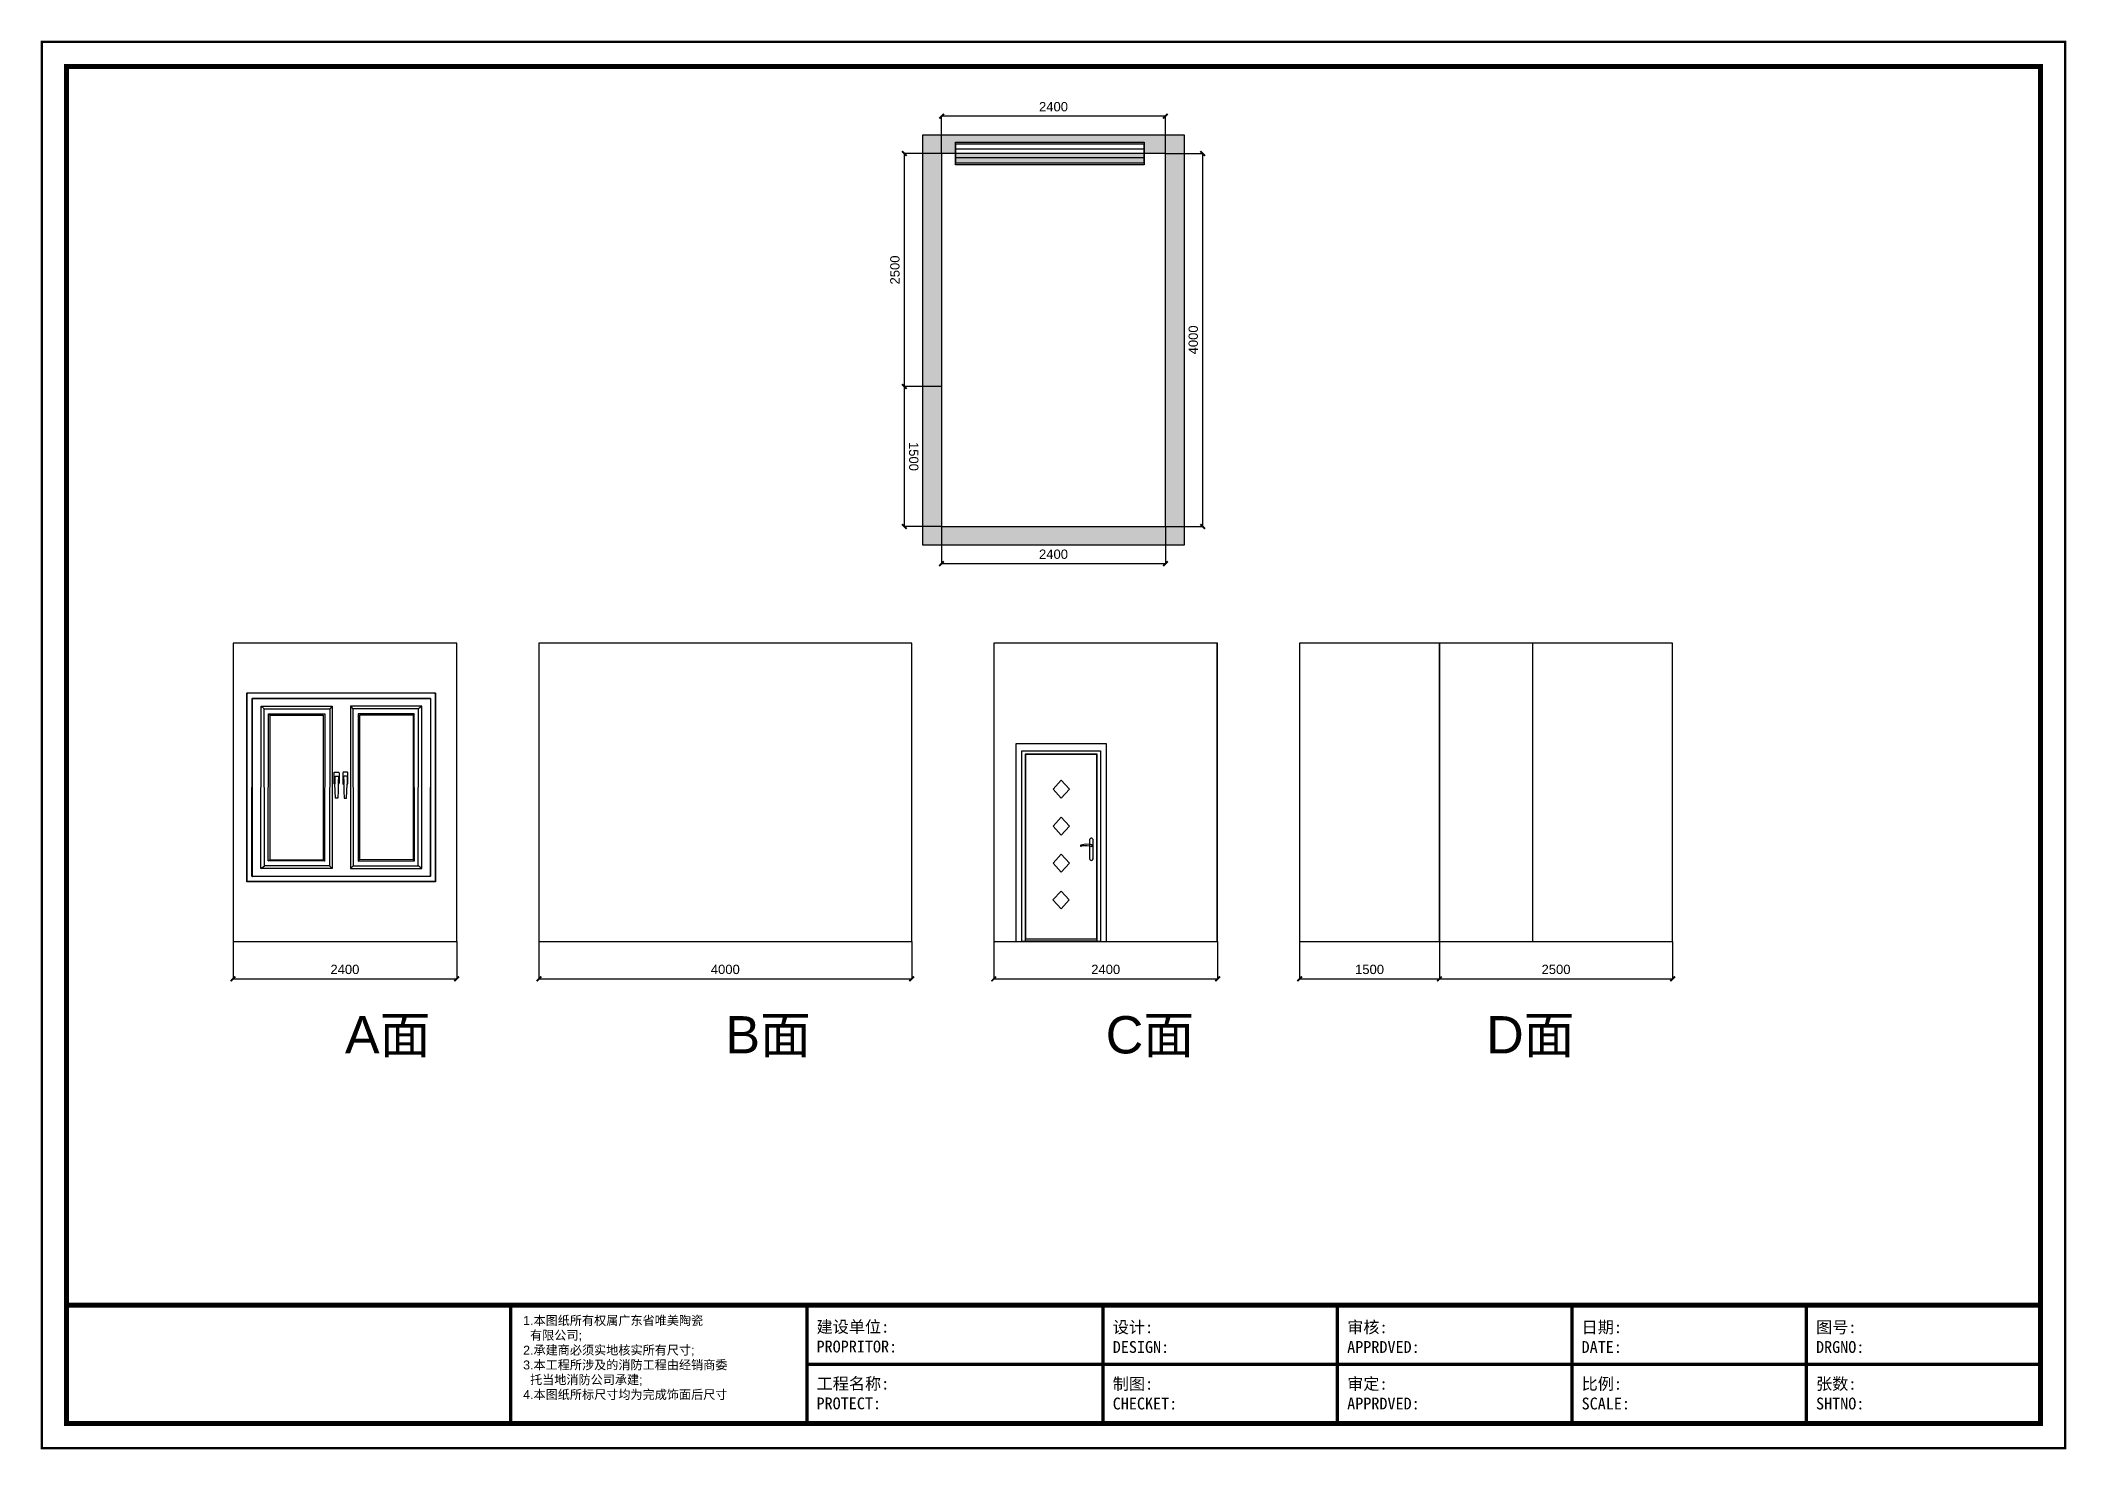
# Model space of a CAD drawing. Header units: inches. Extents: x -9450 to 207408, y -100115 to 6682.
# Drawn here: x 12592 to 27408, y -40115 to -29811 of the extents above; entities that cross this region are included whole.
import ezdxf

# ---------------------------------------------------------------- set-up
doc = ezdxf.new("R2010")
doc.units = ezdxf.units.IN
doc.header["$MEASUREMENT"] = 0
for name, color, linetype in [('A.     05 建筑窗', 5, 'Continuous'), ('hole', 5, 'Continuous'), ('tag', 1, 'Continuous'), ('字体及标识', 7, 'Continuous')]:
    doc.layers.add(name, color=color, linetype=linetype)
doc.layers.add('图纸外框', color=7, linetype='Continuous', lineweight=80)
doc.styles.get("Standard").update_dxf_attribs({"font": 'arial.ttf'})
doc.dimstyles.new('DimStyle', dxfattribs={"dimtxt": 100, "dimasz": 50, "dimexe": 0.18, "dimexo": 0.0625, "dimgap": 50, "dimtad": 1, "dimdec": 0, "dimzin": 0, "dimdsep": 46, "dimtxsty": 'Standard', "dimblk": 'ARCHTICK', "dimcen": 0.09, "dimadec": 0, "dimazin": 0, "dimtfac": 1, "dimtdec": 4, "dimtofl": 0, "dimtmove": 0, "dimatfit": 3, "dimfxl": 1, "dimtolj": 1, "dimtzin": 0, "dimarcsym": 0})

# ---------------------------------------------------------------- blocks, each defined once
blk = doc.blocks.new('图框658')
at = {"color": 0}
for p, q in [((-3849, -8782), (-3849, -9622)), ((-1749, -8782), (-1749, -9622)), ((350, -8782), (350, -9622)), ((2012, -8782), (2012, -9622)), ((3674, -8782), (3674, -9622)), ((5336, -8782), (5336, -9622)), ((-1749, -9202), (6998, -9202))]:
    blk.add_line(p, q, dxfattribs=at)
for points in [[(-7173, 175, 17.5, 17.5, 0), (-7173, -9797, 17.5, 17.5, 0), (7173, -9797, 17.5, 17.5, 0), (7173, 175, 17.5, 17.5, 0)], [(-6998, 0, 35, 35, 0), (-6998, -9622, 35, 35, 0), (6998, -9622, 35, 35, 0), (6998, 0, 35, 35, 0)]]:
    blk.add_lwpolyline(points, format="xyseb", close=True, dxfattribs=at)
blk.add_lwpolyline([(-6998, -8782, 35, 35, 0), (6998, -8782, 35, 35, 0)], format="xyseb", dxfattribs=at)
at = {"color": 0, "char_height": 84, "width": 3278.69, "attachment_point": 1}
for s, insert in [('\\fsimsun|b0|i0|c134|p2;\\H1x;建设单位:\\PPROPRITOR:', (-1680, -8894)), ('\\fsimsun|b0|i0|c134|p2;设计:  \\PDESIGN:', (420, -8897)), ('{\\fSimSun|b0|i0|c134|p2;审核:\\PAPPRDVED:}', (2082, -8897)), ('\\fsimsun|b0|i0|c134|p2;日期: \\PDATE:', (3744, -8897)), ('\\fsimsun|b0|i0|c134|p2;图号:  \\PDRGNO:', (5406, -8897)), ('\\fsimsun|b0|i0|c134|p2;工程名称:\\PPROTECT:', (-1680, -9297)), ('\\fsimsun|b0|i0|c134|p2;制图:  \\PCHECKET:', (420, -9298)), ('{\\fSimSun|b0|i0|c134|p2;审定:\\PAPPRDVED:}', (2082, -9298)), ('{\\fSimSun|b0|i0|c134|p2;比例:\\PSCALE:}', (3744, -9298)), ('{\\fSimSun|b0|i0|c134|p2;张数:\\PSHTNO:}', (5406, -9298))]:
    blk.add_mtext(s, dxfattribs=dict(at, insert=insert))
at = {"layer": '字体及标识', "color": 255, "insert": (-3760, -8860), "char_height": 63, "width": 2000, "attachment_point": 1}
blk.add_mtext('1.本图纸所有权属广东省唯美陶瓷^J  有限公司;^J2.承建商必须实地核实所有尺寸;^J3.本工程所涉及的消防工程由经销商委^J  托当地消防公司承建;^J4.本图纸所标尺寸均为完成饰面后尺寸', dxfattribs=at)
blk = doc.blocks.new('单图框')
at = {"layer": '图纸外框', "color": 7, "xscale": 0.10314960629921, "yscale": 0.10314960629921, "zscale": 0.03937007874016}
blk.add_blockref('图框658', (0, 0), dxfattribs=at)
blk = doc.blocks.new('_ArchTick')
at = {"color": 0, "linetype": 'ByBlock'}
blk.add_lwpolyline([(-0.5, -0.5, 0.4, 0.4, 0), (0.5, 0.5, 0.4, 0.4, 0)], format="xyseb", dxfattribs=at)
blk = doc.blocks.new('*D236')
at = {"color": 0, "linetype": 'ByBlock', "lineweight": -2}
for p, q in [((-1200.0625, -500), (-1600.18, -500)), ((-1600, -500), (-1600, -2000)), ((-1200.0625, -2000), (-1600.18, -2000))]:
    blk.add_line(p, q, dxfattribs=at)
at = {"layer": 'Defpoints'}
for p in [(-1200, -500), (-1600, -2000), (-1200, -2000)]:
    blk.add_point(p, dxfattribs=at)
at = {"color": 0, "lineweight": -2, "xscale": 50, "yscale": 50, "zscale": 50}
for p, rotation in [((-1600, -500), 90.0000000000001), ((-1600, -2000), 270)]:
    blk.add_blockref('_ArchTick', p, dxfattribs=dict(at, rotation=rotation))
at = {"color": 0, "insert": (-1550, -1250), "char_height": 100, "attachment_point": 8, "rotation": 270}
blk.add_mtext('1500', dxfattribs=at)
blk = doc.blocks.new('*D237')
at = {"color": 0, "linetype": 'ByBlock', "lineweight": -2}
for p, q in [((-1200, -2000.0625), (-1200, -2400.18)), ((1200, -2000.0625), (1200, -2400.18)), ((-1200, -2400), (1200, -2400))]:
    blk.add_line(p, q, dxfattribs=at)
at = {"layer": 'Defpoints'}
for p in [(-1200, -2000), (1200, -2000), (1200, -2400)]:
    blk.add_point(p, dxfattribs=at)
at = {"color": 0, "lineweight": -2, "xscale": 50, "yscale": 50, "zscale": 50, "rotation": 180}
blk.add_blockref('_ArchTick', (-1200, -2400), dxfattribs=at)
at = {"color": 0, "lineweight": -2, "xscale": 50, "yscale": 50, "zscale": 50}
blk.add_blockref('_ArchTick', (1200, -2400), dxfattribs=at)
at = {"color": 0, "insert": (0, -2350), "char_height": 100, "attachment_point": 8}
blk.add_mtext('2400', dxfattribs=at)
blk = doc.blocks.new('*D238')
at = {"color": 0, "linetype": 'ByBlock', "lineweight": -2}
for p, q in [((1200.0625, 2000), (1600.18, 2000)), ((1600, -2000), (1600, 2000)), ((1200.0625, -2000), (1600.18, -2000))]:
    blk.add_line(p, q, dxfattribs=at)
at = {"layer": 'Defpoints'}
for p in [(1200, 2000), (1600, 2000), (1200, -2000)]:
    blk.add_point(p, dxfattribs=at)
at = {"color": 0, "lineweight": -2, "xscale": 50, "yscale": 50, "zscale": 50}
for p, rotation in [((1600, 2000), 90), ((1600, -2000), 270)]:
    blk.add_blockref('_ArchTick', p, dxfattribs=dict(at, rotation=rotation))
at = {"color": 0, "insert": (1550, 0), "char_height": 100, "attachment_point": 8, "rotation": 90}
blk.add_mtext('4000', dxfattribs=at)
blk = doc.blocks.new('*D239')
at = {"color": 0, "linetype": 'ByBlock', "lineweight": -2}
for p, q in [((-1200, 2000.0625), (-1200, 2400.18)), ((1200, 2400), (-1200, 2400)), ((1200, 2000.0625), (1200, 2400.18))]:
    blk.add_line(p, q, dxfattribs=at)
at = {"layer": 'Defpoints'}
for p in [(-1200, 2400), (-1200, 2000), (1200, 2000)]:
    blk.add_point(p, dxfattribs=at)
at = {"color": 0, "lineweight": -2, "xscale": 50, "yscale": 50, "zscale": 50}
for p, rotation in [((-1200, 2400), 180), ((1200, 2400), 360)]:
    blk.add_blockref('_ArchTick', p, dxfattribs=dict(at, rotation=rotation))
at = {"color": 0, "insert": (0, 2450), "char_height": 100, "attachment_point": 8}
blk.add_mtext('2400', dxfattribs=at)
blk = doc.blocks.new('*D240')
at = {"color": 0, "linetype": 'ByBlock', "lineweight": -2}
for p, q in [((-1200.0625, 2000), (-1600.18, 2000)), ((-1600, 2000), (-1600, -500)), ((-1200.0625, -500), (-1600.18, -500))]:
    blk.add_line(p, q, dxfattribs=at)
at = {"layer": 'Defpoints'}
for p in [(-1200, 2000), (-1600, -500), (-1200, -500)]:
    blk.add_point(p, dxfattribs=at)
at = {"color": 0, "lineweight": -2, "xscale": 50, "yscale": 50, "zscale": 50}
for p, rotation in [((-1600, 2000), 90), ((-1600, -500), 270)]:
    blk.add_blockref('_ArchTick', p, dxfattribs=dict(at, rotation=rotation))
at = {"color": 0, "insert": (-1650, 750), "char_height": 100, "attachment_point": 8, "rotation": 90}
blk.add_mtext('2500', dxfattribs=at)
blk = doc.blocks.new('窗户')
at = {"color": 5}
for p, q in [((-600, 28), (600, 28)), ((-600, -28), (600, -28))]:
    blk.add_line(p, q, dxfattribs=at)
blk.add_lwpolyline([(-600, 72), (600, 72), (600, -72), (-600, -72)], close=True, dxfattribs=at)
at = {"layer": 'A.     05 建筑窗'}
blk.add_line((-600, 0), (600, 0), dxfattribs=at)
blk = doc.blocks.new('*D260')
at = {"color": 0, "linetype": 'ByBlock', "lineweight": -2}
for p, q in [((0, -0.0625), (0, -400.18)), ((2400, -0.0625), (2400, -400.18)), ((0, -400), (2400, -400))]:
    blk.add_line(p, q, dxfattribs=at)
at = {"layer": 'Defpoints'}
for p in [(0, 0), (2400, 0), (2400, -400)]:
    blk.add_point(p, dxfattribs=at)
at = {"color": 0, "lineweight": -2, "xscale": 50, "yscale": 50, "zscale": 50, "rotation": 180}
blk.add_blockref('_ArchTick', (0, -400), dxfattribs=at)
at = {"color": 0, "lineweight": -2, "xscale": 50, "yscale": 50, "zscale": 50}
blk.add_blockref('_ArchTick', (2400, -400), dxfattribs=at)
at = {"color": 0, "insert": (1200, -350), "char_height": 100, "attachment_point": 8}
blk.add_mtext('2400', dxfattribs=at)
blk = doc.blocks.new('窗前视')
at = {"linetype": 'ByBlock'}
for p, q in [((-1.488, 3.097), (-1.482, 3.103)), ((-1.488, 0.013), (-1.488, 3.097)), ((-1.482, 3.103), (1.482, 3.103)), ((-1.482, 3.087), (-1.472, 3.1)), ((-1.482, 0.113), (-1.482, 3.087)), ((-1.472, 3.1), (1.472, 3.097)), ((-1.405, 0.093), (-1.402, 3.007)), ((-1.402, 3.007), (-1.395, 3.017)), ((-1.398, 3.003), (-1.392, 3.01)), ((-1.398, 0.097), (-1.398, 3.003)), ((-1.395, 3.017), (1.402, 3.017)), ((-1.392, 3.01), (-1.332, 3.01)), ((-1.332, 3.01), (1.398, 3.01)), ((-1.265, 0.22), (-1.262, 2.883)), ((-1.262, 2.883), (-0.142, 2.883)), ((-1.262, 2.883), (-1.212, 2.84)), ((-0.142, 2.883), (-0.178, 2.84)), ((-0.142, 2.883), (-0.142, 0.217)), ((1.268, 2.883), (0.148, 2.883)), ((0.148, 2.883), (0.148, 0.217)), ((0.148, 2.883), (0.185, 2.84)), ((1.268, 2.883), (1.218, 2.84)), ((1.272, 0.22), (1.268, 2.883)), ((1.398, 3.01), (1.405, 3.003)), ((1.402, 3.017), (1.408, 3.01)), ((1.405, 3.003), (1.402, 0.097)), ((1.408, 3.01), (1.408, 0.093)), ((1.472, 3.097), (1.482, 3.087)), ((1.482, 3.087), (1.481, 0.007)), ((1.482, 3.103), (1.488, 3.097)), ((1.488, 3.097), (1.485, 0.003)), ((-1.212, 2.84), (-0.178, 2.84)), ((-1.208, 0.263), (-1.212, 2.84)), ((-1.148, 0.343), (-1.145, 2.76)), ((-1.145, 2.76), (-0.258, 2.76)), ((-1.145, 2.76), (-1.125, 2.737)), ((-1.125, 2.737), (-0.282, 2.737)), ((-1.125, 2.737), (-1.125, 0.363)), ((-0.282, 2.737), (-0.282, 0.363)), ((-0.258, 2.76), (-0.262, 0.34)), ((-0.178, 2.84), (-0.182, 0.263)), ((1.218, 2.84), (0.185, 2.84)), ((0.185, 2.84), (0.188, 0.263)), ((1.152, 2.76), (0.265, 2.76)), ((0.265, 2.76), (0.268, 0.34)), ((1.132, 2.737), (0.288, 2.737)), ((0.288, 2.737), (0.288, 0.363)), ((1.152, 2.76), (1.132, 2.737)), ((1.132, 2.737), (1.132, 0.363)), ((1.155, 0.343), (1.152, 2.76)), ((1.215, 0.263), (1.218, 2.84)), ((-0.112, 1.797), (-0.108, 1.8)), ((-0.112, 1.61), (-0.112, 1.797)), ((-0.098, 1.603), (-0.112, 1.61)), ((-0.098, 1.61), (-0.112, 1.61)), ((-0.108, 1.8), (-0.038, 1.8)), ((-0.102, 1.727), (-0.092, 1.737)), ((-0.102, 1.727), (-0.098, 1.61)), ((-0.092, 1.373), (-0.098, 1.603)), ((-0.092, 1.737), (-0.055, 1.737)), ((-0.055, 1.737), (-0.042, 1.723)), ((-0.042, 1.723), (-0.048, 1.643)), ((-0.048, 1.643), (-0.048, 1.61)), ((-0.035, 1.61), (-0.048, 1.6)), ((-0.048, 1.61), (-0.035, 1.61)), ((-0.048, 1.6), (-0.048, 1.483)), ((-0.038, 1.8), (-0.032, 1.79)), ((-0.032, 1.633), (-0.035, 1.61)), ((-0.032, 1.79), (-0.032, 1.633)), ((0.032, 1.8), (0.025, 1.79)), ((0.025, 1.79), (0.025, 1.633)), ((0.025, 1.633), (0.028, 1.61)), ((0.028, 1.61), (0.042, 1.6)), ((0.042, 1.61), (0.028, 1.61)), ((0.102, 1.8), (0.032, 1.8)), ((0.048, 1.737), (0.035, 1.723)), ((0.035, 1.723), (0.042, 1.643)), ((0.042, 1.643), (0.042, 1.61)), ((0.042, 1.6), (0.042, 1.483)), ((0.085, 1.737), (0.048, 1.737)), ((0.095, 1.727), (0.085, 1.737)), ((0.085, 1.373), (0.092, 1.603)), ((0.095, 1.727), (0.092, 1.61)), ((0.092, 1.603), (0.105, 1.61)), ((0.092, 1.61), (0.105, 1.61)), ((0.105, 1.797), (0.102, 1.8)), ((0.105, 1.61), (0.105, 1.797)), ((-0.055, 1.373), (-0.092, 1.373)), ((-0.048, 1.483), (-0.055, 1.387)), ((-0.055, 1.387), (-0.055, 1.373)), ((0.042, 1.483), (0.048, 1.387)), ((0.048, 1.387), (0.048, 1.373)), ((0.048, 1.373), (0.085, 1.373)), ((-1.148, 0.343), (-1.125, 0.363)), ((-0.262, 0.34), (-1.148, 0.343)), ((-1.125, 0.363), (-0.282, 0.363)), ((-0.262, 0.34), (-0.282, 0.363)), ((0.268, 0.34), (0.288, 0.363)), ((0.268, 0.34), (1.155, 0.343)), ((1.132, 0.363), (0.288, 0.363)), ((1.155, 0.343), (1.132, 0.363)), ((-1.485, 0), (-1.488, 0.013)), ((-1.479, 0.019), (-1.482, 0.113)), ((-1.472, 0.007), (-1.479, 0.019)), ((1.472, 0.007), (-1.472, 0.007)), ((-1.395, 0.083), (-1.405, 0.093)), ((-1.392, 0.09), (-1.398, 0.097)), ((1.402, 0.087), (-1.395, 0.083)), ((1.395, 0.09), (-1.392, 0.09)), ((-1.265, 0.22), (-1.208, 0.263)), ((-0.142, 0.217), (-1.265, 0.22)), ((-0.182, 0.263), (-1.208, 0.263)), ((-0.142, 0.217), (-0.182, 0.263)), ((0.148, 0.217), (0.188, 0.263)), ((0.148, 0.217), (1.272, 0.22)), ((0.188, 0.263), (1.215, 0.263)), ((1.272, 0.22), (1.215, 0.263)), ((1.402, 0.097), (1.395, 0.09)), ((1.408, 0.093), (1.402, 0.087)), ((1.481, 0.007), (1.472, 0.007)), ((1.485, 0.003), (1.475, 0)), ((1.475, 0), (-1.485, 0))]:
    blk.add_line(p, q, dxfattribs=at)
blk = doc.blocks.new('房间2墙面整体铺贴方案3带名字')
blk.add_lwpolyline([(0, -3200), (2400, -3200), (2400, 0), (0, 0)], close=True)
at = {"layer": 'hole', "xscale": 680.998217468806, "yscale": 653.694969870783}
blk.add_blockref('窗前视', (1160, -2560), dxfattribs=at)
blk = doc.blocks.new('*D263')
at = {"color": 0, "linetype": 'ByBlock', "lineweight": -2}
for p, q in [((0, -0.0625), (0, -400.18)), ((4000, -0.0625), (4000, -400.18)), ((0, -400), (4000, -400))]:
    blk.add_line(p, q, dxfattribs=at)
at = {"layer": 'Defpoints'}
for p in [(0, 0), (4000, 0), (4000, -400)]:
    blk.add_point(p, dxfattribs=at)
at = {"color": 0, "lineweight": -2, "xscale": 50, "yscale": 50, "zscale": 50, "rotation": 180}
blk.add_blockref('_ArchTick', (0, -400), dxfattribs=at)
at = {"color": 0, "lineweight": -2, "xscale": 50, "yscale": 50, "zscale": 50}
blk.add_blockref('_ArchTick', (4000, -400), dxfattribs=at)
at = {"color": 0, "insert": (2000, -350), "char_height": 100, "attachment_point": 8}
blk.add_mtext('4000', dxfattribs=at)
blk = doc.blocks.new('房间2墙面整体铺贴方案2带名字')
blk.add_lwpolyline([(0, -3200), (4000, -3200), (4000, 0), (0, 0)], close=True)
blk = doc.blocks.new('*D266')
at = {"color": 0, "linetype": 'ByBlock', "lineweight": -2}
for p, q in [((0, -0.0625), (0, -400.18)), ((2400, -0.0625), (2400, -400.18)), ((0, -400), (2400, -400))]:
    blk.add_line(p, q, dxfattribs=at)
at = {"layer": 'Defpoints'}
for p in [(0, 0), (2400, 0), (2400, -400)]:
    blk.add_point(p, dxfattribs=at)
at = {"color": 0, "lineweight": -2, "xscale": 50, "yscale": 50, "zscale": 50, "rotation": 180}
blk.add_blockref('_ArchTick', (0, -400), dxfattribs=at)
at = {"color": 0, "lineweight": -2, "xscale": 50, "yscale": 50, "zscale": 50}
blk.add_blockref('_ArchTick', (2400, -400), dxfattribs=at)
at = {"color": 0, "insert": (1200, -350), "char_height": 100, "attachment_point": 8}
blk.add_mtext('2400', dxfattribs=at)
blk = doc.blocks.new('门前视')
at = {"linetype": 'ByBlock'}
for p, q in [((-1.243, 4.917), (1.243, 4.917)), ((-1.243, 0), (-1.243, 4.917)), ((1.076, 4.75), (-1.077, 4.75)), ((-1.077, 4.75), (-1.077, 0)), ((-0.987, 0), (-0.987, 4.66)), ((-0.987, 4.66), (0.983, 4.66)), ((-0.979, 0.067), (-0.979, 4.654)), ((-0.977, 4.654), (0.976, 4.654)), ((0.976, 4.654), (0.976, 0.067)), ((0.983, 4.66), (0.983, 0)), ((1.076, 0), (1.076, 4.75)), ((1.243, 4.917), (1.243, 0)), ((-0.227, 3.79), (-0.003, 4.014)), ((-0.227, 3.79), (-0.003, 3.567)), ((-0.003, 4.014), (0.22, 3.79)), ((-0.003, 3.567), (0.22, 3.79)), ((-0.227, 2.87), (-0.003, 3.094)), ((-0.003, 3.094), (0.22, 2.87)), ((-0.873, 2.54), (-0.853, 2.567)), ((-0.873, 2.057), (-0.873, 2.54)), ((-0.853, 2.567), (-0.837, 2.574)), ((-0.837, 2.574), (-0.817, 2.574)), ((-0.817, 2.574), (-0.8, 2.567)), ((-0.8, 2.567), (-0.78, 2.537)), ((-0.78, 2.537), (-0.78, 2.06)), ((-0.227, 2.87), (-0.003, 2.647)), ((-0.003, 2.647), (0.22, 2.87)), ((-0.857, 2.03), (-0.873, 2.057)), ((-0.837, 2.02), (-0.857, 2.03)), ((-0.853, 2.39), (-0.84, 2.41)), ((-0.847, 2.374), (-0.853, 2.39)), ((-0.827, 2.364), (-0.847, 2.374)), ((-0.84, 2.41), (-0.8, 2.417)), ((-0.807, 2.027), (-0.837, 2.02)), ((-0.813, 2.37), (-0.827, 2.364)), ((-0.773, 2.384), (-0.813, 2.37)), ((-0.787, 2.044), (-0.807, 2.027)), ((-0.8, 2.417), (-0.666, 2.42)), ((-0.78, 2.06), (-0.787, 2.044)), ((-0.713, 2.394), (-0.773, 2.384)), ((-0.653, 2.392), (-0.713, 2.394)), ((-0.666, 2.42), (-0.587, 2.41)), ((-0.593, 2.39), (-0.653, 2.392)), ((-0.567, 2.384), (-0.593, 2.39)), ((-0.587, 2.41), (-0.537, 2.397)), ((-0.55, 2.37), (-0.567, 2.384)), ((-0.54, 2.37), (-0.55, 2.37)), ((-0.533, 2.377), (-0.54, 2.37)), ((-0.537, 2.397), (-0.531, 2.389)), ((-0.531, 2.389), (-0.533, 2.377)), ((-0.227, 1.954), (-0.003, 2.177)), ((-0.003, 2.177), (0.22, 1.954)), ((-0.227, 1.954), (-0.003, 1.73)), ((-0.003, 1.73), (0.22, 1.954)), ((-0.223, 1.034), (0, 1.257)), ((-0.223, 1.034), (0, 0.81)), ((0, 1.257), (0.223, 1.034)), ((0, 0.81), (0.223, 1.034)), ((-1.077, 0), (-1.243, 0)), ((-1.077, 0), (-0.987, 0)), ((-0.987, 0), (-0.979, 0.01)), ((-0.973, 0.067), (-0.979, 0.067)), ((-0.979, 0.067), (-0.979, 0.01)), ((-0.979, 0.01), (0.976, 0.01)), ((0.976, 0.067), (-0.973, 0.067)), ((0.976, 0.01), (0.976, 0.067)), ((0.983, 0), (0.976, 0.01)), ((0.983, 0), (1.076, 0)), ((1.243, 0), (1.076, 0))]:
    blk.add_line(p, q, dxfattribs=at)
blk = doc.blocks.new('房间2墙面整体铺贴方案1带名字')
blk.add_lwpolyline([(0, -3200), (2396, -3200), (2396, 0), (0, 0)], close=True)
at = {"layer": 'hole', "xscale": -391.657766697495, "yscale": 430.948505186089}
blk.add_blockref('门前视', (722, -3200), dxfattribs=at)
blk = doc.blocks.new('*D269')
at = {"color": 0, "linetype": 'ByBlock', "lineweight": -2}
for p, q in [((0, -0.0625), (0, -400.18)), ((1500, -0.0625), (1500, -400.18)), ((0, -400), (1500, -400))]:
    blk.add_line(p, q, dxfattribs=at)
at = {"layer": 'Defpoints'}
for p in [(0, 0), (1500, 0), (1500, -400)]:
    blk.add_point(p, dxfattribs=at)
at = {"color": 0, "lineweight": -2, "xscale": 50, "yscale": 50, "zscale": 50, "rotation": 180}
blk.add_blockref('_ArchTick', (0, -400), dxfattribs=at)
at = {"color": 0, "lineweight": -2, "xscale": 50, "yscale": 50, "zscale": 50}
blk.add_blockref('_ArchTick', (1500, -400), dxfattribs=at)
at = {"color": 0, "insert": (750, -350), "char_height": 100, "attachment_point": 8}
blk.add_mtext('1500', dxfattribs=at)
blk = doc.blocks.new('*D270')
at = {"color": 0, "linetype": 'ByBlock', "lineweight": -2}
for p, q in [((1500, -0.0625), (1500, -400.18)), ((4000, -0.0625), (4000, -400.18)), ((1500, -400), (4000, -400))]:
    blk.add_line(p, q, dxfattribs=at)
at = {"layer": 'Defpoints'}
for p in [(1500, 0), (4000, 0), (4000, -400)]:
    blk.add_point(p, dxfattribs=at)
at = {"color": 0, "lineweight": -2, "xscale": 50, "yscale": 50, "zscale": 50, "rotation": 180}
blk.add_blockref('_ArchTick', (1500, -400), dxfattribs=at)
at = {"color": 0, "lineweight": -2, "xscale": 50, "yscale": 50, "zscale": 50}
blk.add_blockref('_ArchTick', (4000, -400), dxfattribs=at)
at = {"color": 0, "insert": (2750, -350), "char_height": 100, "attachment_point": 8}
blk.add_mtext('2500', dxfattribs=at)
blk = doc.blocks.new('房间2墙面整体铺贴方案4带名字')
blk.add_lwpolyline([(0, -3200), (2500, -3200), (2500, 0), (0, 0)], close=True)
blk = doc.blocks.new('房间2墙轮廓20170103101246416')
h = blk.add_hatch(color=9)
h.paths.add_polyline_path([(-1200, -500), (-1200, -2000), (1200, -2000), (1200, 2000), (-1200, 2000)])
h.paths.add_polyline_path([(-1400, 2200), (1400, 2200), (1400, -2200), (-1400, -2200), (-1400, -600)])
h.paths.add_polyline_path([(-1052.1, 2100), (-1052.1, 1900), (972.7, 1900), (972.7, 2100)])
for p, q in [((-1400, 2200), (1400, 2200)), ((-1400, -600), (-1400, 2200)), ((1400, 2200), (1400, -2200)), ((1200, 2000), (-1200, 2000)), ((-1200, 2000), (-1200, -500)), ((1200, -2000), (1200, 2000)), ((-1400, -2200), (-1400, -600)), ((-1200, -500), (-1200, -2000)), ((-1200, -2000), (1200, -2000)), ((1400, -2200), (-1400, -2200))]:
    blk.add_line(p, q)
at = {"layer": 'hole'}
for p, q in [((-1052.1, 2100), (-1052.1, 1900)), ((972.7, 2100), (-1052.1, 2100)), ((-1052.1, 2100), (-1052.1, 1900)), ((972.7, 2100), (-1052.1, 2100)), ((972.7, 1900), (972.7, 2100)), ((972.7, 1900), (972.7, 2100)), ((-1052.1, 1900), (972.7, 1900)), ((-1052.1, 1900), (972.7, 1900))]:
    blk.add_line(p, q, dxfattribs=at)
at = {"layer": 'hole', "xscale": 1.68748620745131, "yscale": 1.68748620745131, "zscale": 1.68748620745131, "rotation": 180}
blk.add_blockref('窗户', (-39.7, 2000, 2443), dxfattribs=at)
for base, p1, p2, angle, picture, middle in [((-1200, 2400), (1200, 2000), (-1200, 2000), 180, '*D239', (0, 2400)), ((-1600, -500), (-1200, 2000), (-1200, -500), 270, '*D240', (-1600, 750)), ((1600, 2000), (1200, -2000), (1200, 2000), 90, '*D238', (1600, 0)), ((-1600, -2000), (-1200, -500), (-1200, -2000), 270, '*D236', (-1600, -1250))]:
    dim = blk.add_linear_dim(base=base, p1=p1, p2=p2, angle=angle, dimstyle='DimStyle', override={"dimpost": '<>'})
    dim.commit()
    dim.dimension.update_dxf_attribs({"geometry": picture, "text_midpoint": middle})
dim = blk.add_linear_dim(base=(1200, -2400), p1=(-1200, -2000), p2=(1200, -2000), dimstyle='DimStyle', override={"dimpost": '<>'})
dim.commit()
dim.dimension.update_dxf_attribs({"geometry": '*D237', "text_midpoint": (0, -2400)})
blk = doc.blocks.new('房间2墙面3铺贴带名字')
blk.add_lwpolyline([(0, 0), (2400, 0), (2400, 3200), (0, 3200)], close=True)
blk.add_blockref('房间2墙面整体铺贴方案3带名字', (0, 3200, -1))
at = {"layer": 'tag', "insert": (1200, -800), "char_height": 400, "attachment_point": 1}
blk.add_mtext('A面', dxfattribs=at)
dim = blk.add_linear_dim(base=(2400, -400), p1=(0, 0), p2=(2400, 0), dimstyle='DimStyle', override={"dimpost": '<>'})
dim.commit()
dim.dimension.update_dxf_attribs({"geometry": '*D260', "text_midpoint": (1200, -400)})
blk = doc.blocks.new('房间2墙面2铺贴带名字')
blk.add_lwpolyline([(0, 0), (4000, 0), (4000, 3200), (0, 3200)], close=True)
blk.add_blockref('房间2墙面整体铺贴方案2带名字', (0, 3200, -1))
at = {"layer": 'tag', "insert": (2000, -800), "char_height": 400, "attachment_point": 1}
blk.add_mtext('B面', dxfattribs=at)
dim = blk.add_linear_dim(base=(4000, -400), p1=(0, 0), p2=(4000, 0), dimstyle='DimStyle', override={"dimpost": '<>'})
dim.commit()
dim.dimension.update_dxf_attribs({"geometry": '*D263', "text_midpoint": (2000, -400)})
blk = doc.blocks.new('房间2墙面1铺贴带名字')
blk.add_lwpolyline([(0, 0), (2400, 0), (2400, 3200), (0, 3200)], close=True)
blk.add_blockref('房间2墙面整体铺贴方案1带名字', (0, 3200, -1))
at = {"layer": 'tag', "insert": (1200, -800), "char_height": 400, "attachment_point": 1}
blk.add_mtext('C面', dxfattribs=at)
dim = blk.add_linear_dim(base=(2400, -400), p1=(0, 0), p2=(2400, 0), dimstyle='DimStyle', override={"dimpost": '<>'})
dim.commit()
dim.dimension.update_dxf_attribs({"geometry": '*D266', "text_midpoint": (1200, -400)})
blk = doc.blocks.new('房间2墙面0铺贴带名字')
for points in [[(0, 0), (1500, 0), (1500, 3200), (0, 3200)], [(1500, 0), (4000, 0), (4000, 3200), (1500, 3200)]]:
    blk.add_lwpolyline(points, close=True)
blk.add_blockref('房间2墙面整体铺贴方案4带名字', (0, 3200, -1))
at = {"layer": 'tag', "insert": (2000, -800), "char_height": 400, "attachment_point": 1}
blk.add_mtext('D面', dxfattribs=at)
for base, p1, p2, picture, middle in [((1500, -400), (0, 0), (1500, 0), '*D269', (750, -400)), ((4000, -400), (1500, 0), (4000, 0), '*D270', (2750, -400))]:
    dim = blk.add_linear_dim(base=base, p1=p1, p2=p2, dimstyle='DimStyle', override={"dimpost": '<>'})
    dim.commit()
    dim.dimension.update_dxf_attribs({"geometry": picture, "text_midpoint": middle})

msp = doc.modelspace()

# ---------------------------------------------------------------- block references
for name, p, xscale, yscale, zscale in [('单图框', (20000, -30000), 10, 10, 10), ('房间2墙轮廓20170103101246416', (20000, -32000), 0.68181818181818, 0.68181818181818, 0.68181818181818), ('房间2墙面3铺贴带名字', (14000, -36400), 0.68181818181818, 0.68181818181818, 0.68181818181818), ('房间2墙面2铺贴带名字', (16236.4, -36400), 0.68181818181818, 0.68181818181818, 0.68181818181818), ('房间2墙面1铺贴带名字', (19563.6, -36400), 0.68181818181818, 0.68181818181818, 0.68181818181818), ('房间2墙面0铺贴带名字', (21800, -36400), 0.68181818181818, 0.68181818181818, 0.68181818181818)]:
    msp.add_blockref(name, p, dxfattribs=dict(xscale=xscale, yscale=yscale, zscale=zscale))

doc.saveas('drawing.dxf')
